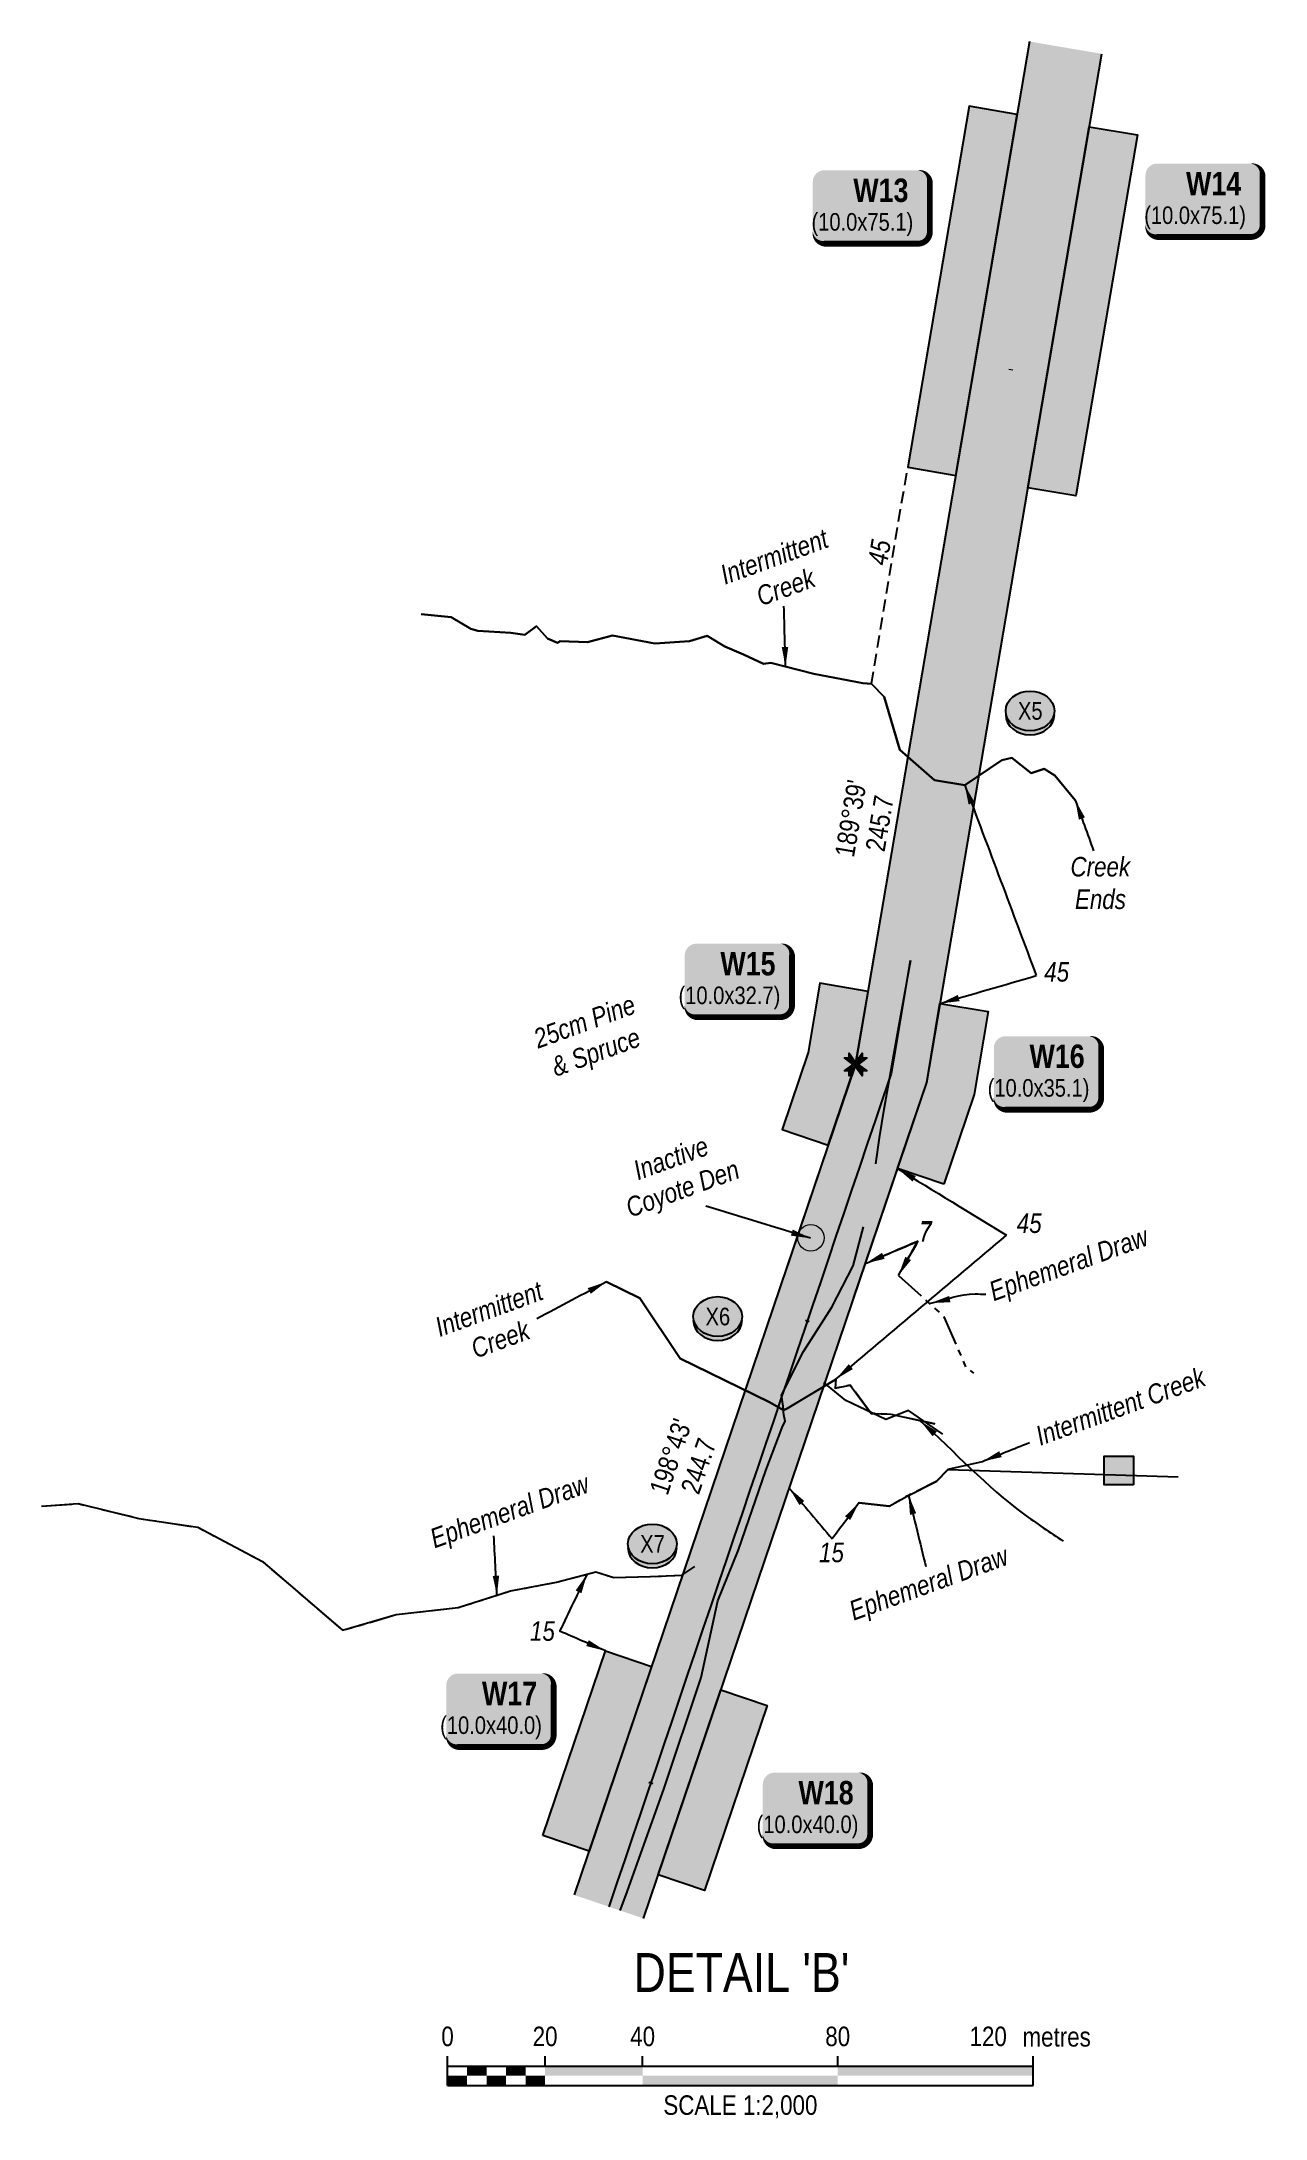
# Model space of a CAD drawing. Extents: x 406232 to 435383, y 6039561 to 6052989.
# Drawn here: x 427266 to 427893, y 6045963 to 6047027 of the extents above; entities that cross this region are included whole.
import ezdxf
from ezdxf.enums import TextEntityAlignment as Align

# ---------------------------------------------------------------- set-up
doc = ezdxf.new("R2010")
doc.units = 0
doc.header["$LTSCALE"] = 5
doc.header["$PDSIZE"] = 0.5
doc.linetypes.add('foc-TIELINE', pattern=[1.875, 1.25, -0.625])
doc.linetypes.add('foc-TOPO-ephemeral', pattern=[6.25, 3.125, -0.625, 0.625, -0.625, 0.625, -0.625])
doc.layers.get('Defpoints').update_dxf_attribs({"color": 9})
for name, color, linetype, lineweight in [('AS-GENERAL', 48, 'Continuous', 18), ('P-CHAINAGE-T', 201, 'Continuous', 18), ('T-TEXT', 48, 'Continuous', 18), ('T-TIE-T', 201, 'Continuous', 18)]:
    doc.layers.add(name, color=color, linetype=linetype, lineweight=lineweight)
for name, color, linetype in [('AS-UNDERLAY-H', 141, 'Continuous'), ('DETAIL-T', 7, 'Continuous'), ('L-BD', 7, 'Continuous'), ('L-MON', 1, 'Continuous'), ('P-CHAINAGE-CL', 201, 'foc-TIELINE'), ('P-CROSSINGS', 250, 'Continuous'), ('P-PROPOSED', 10, 'Continuous'), ('P-PROPOSED-H', 21, 'Continuous'), ('P-TEMP-BLOCKS', 250, 'Continuous'), ('P-TEMP-H', 41, 'Continuous'), ('P-TEMP_WORKSPACE', 46, 'Continuous'), ('T-BUSH-T', 110, 'Continuous'), ('T-CREEK', 160, 'Continuous'), ('T-DRAW', 143, 'foc-TOPO-ephemeral'), ('T-TIE', 201, 'foc-TIELINE'), ('T-WATER-T', 170, 'Continuous')]:
    doc.layers.add(name, color=color, linetype=linetype)
doc.styles.add('80', font='ARIALN.TTF', dxfattribs={"height": 10})
doc.styles.add('80CG', font='ARIALN.TTF', dxfattribs={"height": 10})
doc.styles.add('80L', font='ARIALN.TTF', dxfattribs={"height": 10})
doc.styles.add('80LS', font='ARIALNI.TTF', dxfattribs={"height": 10})
doc.styles.add('BOLD', font='ARIALNB.TTF')
doc.styles.add('Crossing', font='ARIALN.TTF', dxfattribs={"height": 10})
doc.styles.add('foc-LtypeFont', font='ARIALN.TTF', dxfattribs={"height": 7.349999999999999})
doc.linetypes.add('foc-TOPO-flowdirection-NOLINE', pattern='A,0,[">",foc-LtypeFont,S=0.3,R=0,X=0,Y=-0.945],-20,[">",foc-LtypeFont,S=0.3,R=0,X=0,Y=-0.945],0', length=20)
doc.dimstyles.new('Compass 5 000', dxfattribs={"dimscale": 5, "dimtxt": 9, "dimasz": 2, "dimexe": 0.2, "dimexo": 0.0625, "dimgap": 0.5, "dimtad": 0, "dimtih": 1, "dimtoh": 1, "dimzin": 0, "dimdsep": 46, "dimtxsty": '80CG', "dimcen": 0.1, "dimse1": 1, "dimse2": 1, "dimclrd": 256, "dimclrt": 256, "dimaunit": 1, "dimadec": 4, "dimazin": 0, "dimtfac": 0.06, "dimtofl": 0, "dimtmove": 0, "dimatfit": 1, "dimfxl": 0.2, "dimtolj": 1, "dimtzin": 0, "dimlwd": -1, "dimarcsym": 0})

msp = doc.modelspace()

# ---------------------------------------------------------------- texts
at = {"layer": 'DETAIL-T', "color": 3, "insert": (427624.6397951385, 6046037.748816422), "char_height": 19.99087359999978, "width": 223.7558729327747, "attachment_point": 5, "style": '80CG'}
msp.add_mtext("DETAIL 'B'", dxfattribs=at)
at = {"layer": 'L-BD', "color": 5, "style": '80L'}
for s, rotation, p in [("189°39'", 80.34849999653437, (427680.6222312017, 6046629.139128294)), ('245.7', 80.34849999653437, (427695.4031705593, 6046626.625458762)), ("198°43'", 71.28299999922885, (427588.3485854067, 6046302.142048483)), ('244.7', 71.28299999922885, (427602.5488318274, 6046297.330842353))]:
    msp.add_text(s, height=9.995436799999908, rotation=rotation, dxfattribs=at).set_placement(p, align=Align.MIDDLE)
at = {"layer": 'P-CHAINAGE-T', "style": '80LS'}
for s, p in [('7', (427719.0043079699, 6046417.903505771)), ('45', (427772.0672690182, 6046421.663128946)), ('15', (427670.7485624516, 6046252.948360429)), ('15', (427522.6436947125, 6046212.683700378))]:
    msp.add_text(s, height=9.995436799999888, dxfattribs=at).set_placement(p, align=Align.MIDDLE)
at = {"layer": 'T-BUSH-T', "insert": (427515.7444472447, 6046520.049042146), "char_height": 9.995397199999925, "attachment_point": 1, "rotation": 19.99999999999989, "style": '80L'}
msp.add_mtext_dynamic_manual_height_columns('\\pi1.4071;{\\fArial Narrow|b0|i1|c0|p34;25cm Pine \\P\\pi5.02072;& Spruce}', width=55.95481043424191, gutter_width=49.97754999999924, heights=[0], dxfattribs=at)
at = {"layer": 'T-CREEK', "insert": (427797.5898405707, 6046609.410163658), "char_height": 9.999999999999947, "attachment_point": 1, "style": '80L'}
msp.add_mtext_dynamic_manual_height_columns('\\pi-4.35606;{\\fArial Narrow|b0|i1|c0|p34;Creek \\P\\pi-2.0607;Ends}', width=21.41065829189025, gutter_width=49.99999999999986, heights=[0], dxfattribs=at)
at = {"layer": 'T-TEXT', "insert": (427558.0457849455, 6046449.361034679), "char_height": 9.99543679999986, "attachment_point": 1, "rotation": 20.000000000000007, "style": '80L'}
msp.add_mtext_dynamic_manual_height_columns('\\pi10.82609;{\\fArial Narrow|b0|i1|c0|p34;Inactive\\P\\pi0.56816;Coyote Den}', width=60.28393842911797, gutter_width=49.97718399999953, heights=[0], dxfattribs=at)
at = {"layer": 'T-TIE-T', "style": '80LS'}
msp.add_text('45', height=9.995436799999887, rotation=80.50608057135322, dxfattribs=at).set_placement((427695.3504985309, 6046765.441179616), align=Align.MIDDLE)
for s, height, p in [('45', 9.995436799999887, (427786.1355152231, 6046550.456883799)), ('7', 9.995436799999943, (427718.7989795885, 6046417.183414849))]:
    msp.add_text(s, height=height, dxfattribs=at).set_placement(p, align=Align.MIDDLE)
at = {"layer": 'T-WATER-T', "attachment_point": 1, "style": '80L'}
for s, width, insert, char_height, rotation in [('\\pi0.32611;{\\fArial Narrow|b0|i1|c0|p34;Intermittent \\P\\pi13.86018;Creek}', 57.82939733225592, (427612.4715719013, 6046758.122790863), 9.995436799999858, 20.000000000000004), ('\\pi0.32611;{\\fArial Narrow|b0|i1|c0|p34;Ephemeral Draw}', 85.98843824903638, (427750.1667366584, 6046390.946098413), 9.995436799999858, 20.000000000000004), ('\\pi0.32611;{\\fArial Narrow|b0|i1|c0|p34;Intermittent \\P\\pi13.86018;Creek}', 57.82939733225602, (427466.2885155122, 6046372.621669718, 1355.483034018069), 9.99543679999986, 20.000000000000007), ('\\pi5.51257;{\\fArial Narrow|b0|i1|c0|p34;Intermittent Creek}', 102.0886244973789, (427769.1552016217, 6046315.115811606), 9.99543679999986, 20.000000000000007), ('\\pi0.32611;{\\fArial Narrow|b0|i1|c0|p34;Ephemeral Draw}', 85.98843824903638, (427463.684359486, 6046264.33475515), 9.99543679999986, 20.000000000000007), ('\\pi0.32611;{\\fArial Narrow|b0|i1|c0|p34;Ephemeral Draw}', 85.98843824903638, (427678.4466078804, 6046227.296085665), 9.99543679999986, 20.000000000000007)]:
    msp.add_mtext_dynamic_manual_height_columns(s, width=width, gutter_width=49.97718399999953, heights=[0], dxfattribs=dict(at, insert=insert, char_height=char_height, rotation=rotation))

# ---------------------------------------------------------------- blocks, each defined once
blk = doc.blocks.new('*U1062')
h = blk.add_hatch(color=191)
edge = h.paths.add_edge_path()
edge.add_line((-21.49999999999998, -19.14915521729633), (21.49999999999998, -19.14915521729633))
edge.add_arc((21.49999999999998, -13.14915521729633), 6, 270, 360)
edge.add_line((27.49999999999998, -13.14915521729633), (27.49999999999998, 12.5))
edge.add_arc((21.49999999999998, 12.5), 6, 0, 90)
edge.add_line((21.49999999999998, 18.5), (-21.49999999999998, 18.5))
edge.add_arc((-21.49999999999998, 12.5), 6, 90, 180)
edge.add_line((-27.49999999999998, 12.5), (-27.49999999999998, -13.14915521729633))
edge.add_arc((-21.49999999999998, -13.14915521729633), 6, 180, 270)
at = {"color": 250, "flags": 128}
blk.add_lwpolyline([(-21.49999999999998, -19.14915521729633, 3, 3, 0), (21.49999999999998, -19.14915521729633, 3, 3, 0.414213562373095), (27.49999999999998, -13.14915521729633, 3, 3, 0), (27.49999999999998, 12.5, 3, 0, 0.414213562373095), (21.49999999999998, 18.5, 0, 0, 0), (-21.49999999999998, 18.5, 0, 0, 0.414213562373095), (-27.49999999999998, 12.5, 0, 0, 0), (-27.49999999999998, -13.14915521729633, 0, 3, 0.414213562373095)], format="xyseb", close=True, dxfattribs=at)
at = {"flags": 128}
blk.add_lwpolyline([(14.2195382115975, -9.000000803657578, 0, 7.5, 0), (-3.398394867633905e-15, 0, 0, 0, 0)], format="xyseb", dxfattribs=at)
at = {"color": 250}
for tag, p, height, style in [('TEMP_AREA_W1_001', (-9.212824010914055, 2.244292974654144), 12, 'BOLD'), ('ENTER_TEXT_001', (-30.65893587994544, -12.47010782646594), 9, '80')]:
    blk.add_attdef(tag, p, '', height=height, dxfattribs=dict(at, style=style))
blk = doc.blocks.new('*U1061')
h = blk.add_hatch(color=191)
edge = h.paths.add_edge_path()
edge.add_line((-21.49999999999998, -19.14915521729633), (21.49999999999998, -19.14915521729633))
edge.add_arc((21.49999999999998, -13.14915521729633), 6, 270, 360)
edge.add_line((27.49999999999998, -13.14915521729633), (27.49999999999998, 12.5))
edge.add_arc((21.49999999999998, 12.5), 6, 0, 90)
edge.add_line((21.49999999999998, 18.5), (-21.49999999999998, 18.5))
edge.add_arc((-21.49999999999998, 12.5), 6, 90, 180)
edge.add_line((-27.49999999999998, 12.5), (-27.49999999999998, -13.14915521729633))
edge.add_arc((-21.49999999999998, -13.14915521729633), 6, 180, 270)
at = {"color": 250, "flags": 128}
blk.add_lwpolyline([(-21.49999999999998, -19.14915521729633, 3, 3, 0), (21.49999999999998, -19.14915521729633, 3, 3, 0.414213562373095), (27.49999999999998, -13.14915521729633, 3, 3, 0), (27.49999999999998, 12.5, 3, 0, 0.414213562373095), (21.49999999999998, 18.5, 0, 0, 0), (-21.49999999999998, 18.5, 0, 0, 0.414213562373095), (-27.49999999999998, 12.5, 0, 0, 0), (-27.49999999999998, -13.14915521729633, 0, 3, 0.414213562373095)], format="xyseb", close=True, dxfattribs=at)
at = {"flags": 128}
blk.add_lwpolyline([(-15.89854788373584, -8.20146978244206, 0, 7.5, 0), (-3.398394867633905e-15, 0, 0, 0, 0)], format="xyseb", dxfattribs=at)
at = {"color": 250}
for tag, p, height, style in [('TEMP_AREA_W1_001', (-9.212824010914055, 2.244292974654144), 12, 'BOLD'), ('ENTER_TEXT_001', (-30.65893587994544, -12.47010782646594), 9, '80')]:
    blk.add_attdef(tag, p, '', height=height, dxfattribs=dict(at, style=style))
blk = doc.blocks.new('xing2')
h = blk.add_hatch(color=50)
h.dxf.hatch_style = 1
edge = h.paths.add_edge_path()
edge.add_ellipse((0, 0), major_axis=(-12.5, 0), ratio=0.8162973455633619, start_angle=0, end_angle=360)
h = blk.add_hatch(color=250)
h.dxf.hatch_style = 1
edge = h.paths.add_edge_path()
edge.add_ellipse((0, -2.047489049626165), major_axis=(-12.5, 0), ratio=0.8162973455633619, start_angle=0, end_angle=180)
edge.add_line((12.5, -2.047489049626165), (12.5, 0))
edge.add_ellipse((0, 0), major_axis=(-12.5, 0), ratio=0.8162973455633619, start_angle=0, end_angle=180, ccw=False)
edge.add_line((-12.5, 0), (-12.5, -2.047489049626165))
at = {"color": 250}
blk.add_ellipse((0, 0), major_axis=(-12.5, 0), ratio=0.8162973455633619, dxfattribs=at)
blk.add_ellipse((0, -2.047489049626165), major_axis=(-12.5, 0), ratio=0.8162973455633619, start_param=0, end_param=3.141592653589793, dxfattribs=at)
at = {"color": 250, "style": 'Crossing'}
blk.add_attdef('CROSSING', text='', height=9, dxfattribs=at).set_placement((0.08916442567715421, 0.0199513138486509), align=Align.MIDDLE_CENTER)
at = {"color": 250, "style": 'Crossing', "flags": 1}
for tag, p in [('OWNER', (0.08916442567715421, -12.49201765665748)), ('DESCRIPTION', (0.08916442567715421, -25.770021277247)), ('LOCATION', (0.08916442567715421, -39.30337514164421)), ('DWG_REF', (0.08916442567715421, -52.83672900604233))]:
    blk.add_attdef(tag, text='', height=9, dxfattribs=at).set_placement(p, align=Align.MIDDLE_CENTER)
blk = doc.blocks.new('TEMP')
h = blk.add_hatch(color=255)
h.dxf.hatch_style = 1
h.paths.add_polyline_path([(-5.274161e-10, 0.2514284397220763), (-0.6656854269836912, 1.152061669657268), (-0.6656854269836914, 0.6656854303339061), (-1.152061663105632, 0.6656854303339061), (-0.2514284404497629, 5.273253e-10), (-1.152061661774314, -0.665685419564579), (-0.6656854224511335, -0.6656854195645793), (-0.6656854224511335, -1.152061655686338), (-5.273251e-10, -0.2514284436956587), (0.6656854183820542, -1.152061663420681), (0.6656854183820542, -0.6656854208922597), (1.152061656810019, -0.6656854053035205), (0.2514284429676993, 5.273253e-10), (1.152061671303363, 0.6656854258011663), (0.6656854287749412, 0.6656854258011663), (0.6656854131859291, 1.15206166422904)])
h.paths.add_polyline_path([(0.5656854229146121, 0.8485281473411305), (0.5656854319800914, 0.5656854258011663), (0.8485281444547581, 0.5656854258011663), (0.0831890339399251, 0), (0.8485281399220186, -0.5656854150320215), (0.5656854183820542, -0.5656854240973189), (0.5656854183820542, -0.8485281365719859), (0, -0.08318903609469999), (-0.5656854224511337, -0.8485281320390644), (-0.5656854224511337, -0.5656854195645792), (-0.8485281349258001, -0.5656854195645794), (-0.0831890328488955, 0), (-0.8485281394583584, 0.5656854303339058), (-0.5656854269836913, 0.5656854303339061), (-0.5656854269836913, 0.8485281428085727), (0, 0.0831890306941206)], flags=16)
h = blk.add_hatch(color=1)
h.dxf.hatch_style = 1
h.paths.add_polyline_path([(0, 0.0831890306941205), (-0.5656854269836911, 0.8485281428085727), (-0.5656854269836912, 0.5656854303339061), (-0.8485281394583578, 0.5656854303339061), (-0.0831890328488953, -1e-16), (-0.8485281349258001, -0.5656854195645793), (-0.5656854224511337, -0.5656854195645793), (-0.5656854224511337, -0.848528132039064), (0, -0.08318903609469999), (0.5656854183820542, -0.8485281365719856), (0.5656854183820542, -0.5656854240973191), (0.8485281399220184, -0.5656854150320213), (0.0831890339399251, -1e-16), (0.8485281444547581, 0.5656854258011663), (0.5656854319800914, 0.5656854258011663), (0.5656854229146121, 0.8485281473411308)])
at = {"color": 1}
for p, q in [((-0.0831890328488953, 0), (0.0831890339399252, 0)), ((0, 0.0831890306941205), (0, -0.08318903609469999))]:
    blk.add_line(p, q, dxfattribs=at)
at = {"color": 255, "flags": 128}
blk.add_lwpolyline([(-0.251428440449763, 5.27325e-10), (-1.152061663105632, 0.6656854303339061), (-0.6656854269836914, 0.6656854303339061), (-0.6656854269836914, 1.152061669657268), (-5.274159999999999e-10, 0.2514284397220763), (0.6656854131859291, 1.15206166422904), (0.6656854287749412, 0.6656854258011663), (1.152061671303363, 0.6656854258011663), (0.2514284429676991, 5.27325e-10), (1.152061656810019, -0.6656854053035204), (0.6656854183820542, -0.6656854208922596), (0.6656854183820542, -1.152061663420681), (-5.27325e-10, -0.2514284436956586), (-0.6656854224511335, -1.152061655686338), (-0.6656854224511335, -0.6656854195645793), (-1.152061661774314, -0.6656854195645793)], close=True, dxfattribs=at)
at = {"color": 1, "flags": 128}
blk.add_lwpolyline([(-0.0831890328488953, 0), (-0.8485281394583578, 0.5656854303339061), (-0.5656854269836913, 0.5656854303339061), (-0.5656854269836913, 0.8485281428085727), (0, 0.0831890306941205), (0.5656854229146121, 0.8485281473411305), (0.5656854319800914, 0.5656854258011663), (0.8485281444547581, 0.5656854258011663), (0.0831890339399252, 0), (0.8485281399220184, -0.5656854150320214), (0.5656854183820542, -0.5656854240973189), (0.5656854183820542, -0.8485281365719856), (0, -0.08318903609469999), (-0.5656854224511335, -0.848528132039064), (-0.5656854224511335, -0.5656854195645792), (-0.8485281349258001, -0.5656854195645792)], close=True, dxfattribs=at)
blk = doc.blocks.new('*U539')
h = blk.add_hatch(color=191)
edge = h.paths.add_edge_path()
edge.add_line((-23.99999999999998, -19.14915521729633), (23.99999999999998, -19.14915521729633))
edge.add_arc((23.99999999999998, -13.14915521729633), 6, 270, 360)
edge.add_line((29.99999999999998, -13.14915521729633), (29.99999999999998, 12.5))
edge.add_arc((23.99999999999998, 12.5), 6, 0, 90)
edge.add_line((23.99999999999998, 18.5), (-23.99999999999998, 18.5))
edge.add_arc((-23.99999999999998, 12.5), 6, 90, 180)
edge.add_line((-29.99999999999998, 12.5), (-29.99999999999998, -13.14915521729633))
edge.add_arc((-23.99999999999998, -13.14915521729633), 6, 180, 270)
at = {"color": 250, "flags": 128}
blk.add_lwpolyline([(-23.99999999999998, -19.14915521729633, 3, 3, 0), (23.99999999999998, -19.14915521729633, 3, 3, 0.414213562373095), (29.99999999999998, -13.14915521729633, 3, 3, 0), (29.99999999999998, 12.5, 3, 0, 0.414213562373095), (23.99999999999998, 18.5, 0, 0, 0), (-23.99999999999998, 18.5, 0, 0, 0.414213562373095), (-29.99999999999998, 12.5, 0, 0, 0), (-29.99999999999998, -13.14915521729633, 0, 3, 0.414213562373095)], format="xyseb", close=True, dxfattribs=at)
at = {"flags": 128}
blk.add_lwpolyline([(3.21835010522714, -14.80424082640029, 0, 7.5, 0), (-3.398394867633905e-15, 0, 0, 0, 0)], format="xyseb", dxfattribs=at)
at = {"color": 250}
for tag, p, height, style in [('TEMP_AREA_W1_001', (-9.212824010914055, 2.244292974654144), 12, 'BOLD'), ('ENTER_TEXT_001', (-30.65893587994544, -12.47010782646594), 9, '80')]:
    blk.add_attdef(tag, p, '', height=height, dxfattribs=dict(at, style=style))
blk = doc.blocks.new('*U379')
at = {"color": 0}
for p, q in [((-150.0000000000342, 0), (-150.0000000000342, 15.00000000000273)), ((-100.0000000000232, 10.00000000000182), (-100.0000000000232, 15.00000000000273)), ((-50.00000000001134, 10.00000000000182), (-50.00000000001134, 15.00000000000273)), ((50.00000000001134, 10.00000000000182), (50.00000000001134, 15.00000000000273)), ((150.2392182250246, -2.274e-13), (150.2392182250246, 15.0000000000025)), ((-150.0000000000342, 10.00000000000182), (150.2392182250246, 10.00000000000159)), ((-150.0000000000342, 0), (150.2392182250246, -2.274e-13))]:
    blk.add_line(p, q, dxfattribs=at)
for points in [[(-150.0000000000342, 5.000000000000909), (-140.0000000000233, 5.000000000000909), (-150.0000000000342, 0), (-140.0000000000233, 0)], [(-140.0000000000342, 10.00000000000091), (-130.0000000000232, 10.00000000000091), (-140.0000000000342, 5), (-130.0000000000232, 5)], [(-130.0000000000342, 5.000000000000909), (-120.0000000000233, 5.000000000000909), (-130.0000000000342, 0), (-120.0000000000233, 0)], [(-120.0000000000342, 10.00000000000091), (-110.0000000000233, 10.00000000000091), (-120.0000000000342, 5), (-110.0000000000233, 5)], [(-110.0000000000342, 5.000000000000909), (-100.0000000000232, 5.000000000000909), (-110.0000000000342, 0), (-100.0000000000232, 0)], [(-100.0000000000232, 10.00000000000182), (-50.00000000001134, 10.00000000000182), (-100.0000000000232, 5.000000000000909), (-50.00000000001134, 5.000000000000909)], [(-50.00000000001134, 5.000000000000909), (50.00000000001134, 5.000000000000909), (-50.00000000001134, 0), (50.00000000001134, 0)], [(50.00000000001134, 10.00000000000182), (150.2392182250246, 10.00000000000159), (50.00000000001134, 5.000000000000909), (150.2392182250246, 5.000000000000682)]]:
    blk.add_solid(points, dxfattribs=at)
at = {"color": 0, "style": '80'}
blk.add_text('metres', height=10.00000000000227, dxfattribs=at).set_placement((162.2392182250246, 20.0000000000025), align=Align.CENTER)
for s, insert, char_height, attachment_point in [('0', (-150.0000000000342, 30.21145975443656), 10, 2), ('20', (-100.0000000000232, 30.21145975443656), 10, 2), ('40', (-50.00000000001134, 30.21145975443656), 10, 2), ('80', (50.00000000001134, 30.21145975443656), 10, 2), ('120', (136.6959500629242, 30.21828103683765), 10, 3), ('SCALE 1:2,000', (0.1196091124951968, -5.000000000000114), 10.00000000000227, 2)]:
    blk.add_mtext(s, dxfattribs=dict(at, insert=insert, char_height=char_height, attachment_point=attachment_point))

# ---------------------------------------------------------------- hatches: boundary and pattern name
at = {"layer": 'AS-UNDERLAY-H'}
h = msp.add_hatch(color=256, dxfattribs=at)
h.dxf.hatch_style = 1
h.paths.add_polyline_path([(427825.4723940845, 6046287.718057653), (427810.4812831344, 6046287.718057653), (427810.4812831344, 6046302.332374492), (427825.4723940845, 6046302.332374492)])
at = {"layer": 'P-PROPOSED-H'}
h = msp.add_hatch(color=256, dxfattribs=at)
h.dxf.hatch_style = 1
h.paths.add_polyline_path([(427538.9255461669, 6046077.4998278), (427574.4261622217, 6046065.471812468), (427719.5714101482, 6046493.867152571), (427809.2079782627, 6047020.952941286), (427772.2548429371, 6047027.237216642), (427683.1147110609, 6046503.073294554)])
at = {"layer": 'P-TEMP-H'}
h = msp.add_hatch(color=256, dxfattribs=at)
h.dxf.hatch_style = 1
h.paths.add_polyline_path([(427734.4393214455, 6046804.873488402), (427765.903955091, 6046989.893511069), (427741.2690525985, 6046994.082939333), (427709.8044214896, 6046809.062916248)])
h = msp.add_hatch(color=256, dxfattribs=at)
h.dxf.hatch_style = 1
h.paths.add_polyline_path([(427771.3926457646, 6046798.589180904), (427802.8563088273, 6046983.609368604), (427827.4912113164, 6046979.419940298), (427796.0265802097, 6046794.399917241)])
h = msp.add_hatch(color=256, dxfattribs=at)
h.dxf.hatch_style = 1
h.paths.add_polyline_path([(427689.4801140281, 6046540.503288396), (427664.8452150978, 6046544.692737625), (427658.8119383933, 6046509.215720522), (427645.4422422357, 6046469.755141387), (427669.1093196034, 6046461.736464564), (427683.1147110609, 6046503.073294554)])
h = msp.add_hatch(color=256, dxfattribs=at)
h.dxf.hatch_style = 1
h.paths.add_polyline_path([(427689.4801140301, 6046540.503288396), (427664.845215099, 6046544.692737625), (427658.8119383935, 6046509.215720522), (427645.4422422358, 6046469.755141417), (427669.1093196034, 6046461.736464552), (427683.1147110609, 6046503.073294554)])
h = msp.add_hatch(color=256, dxfattribs=at)
h.dxf.hatch_style = 1
h.paths.add_polyline_path([(427728.2770130233, 6046441.689772281), (427704.6099356575, 6046449.708449236), (427719.5714101489, 6046493.867152553), (427726.3539020068, 6046534.32103449), (427750.9985166261, 6046530.189122053), (427743.8836048154, 6046487.752535631)])
h = msp.add_hatch(color=256, dxfattribs=at)
h.dxf.hatch_style = 1
h.paths.add_polyline_path([(427728.2770130252, 6046441.689772311), (427704.6099356593, 6046449.708449236), (427719.5714101482, 6046493.867152571), (427726.3539020069, 6046534.321034522), (427750.9985166262, 6046530.189122083), (427743.8836048148, 6046487.752535631)])
h = msp.add_hatch(color=256, dxfattribs=at)
h.dxf.hatch_style = 1
h.paths.add_polyline_path([(427522.8522539861, 6046107.931516769), (427554.9269615338, 6046202.599826239), (427578.5940388968, 6046194.581149285), (427546.5193313534, 6046099.912839815)])
h = msp.add_hatch(color=256, dxfattribs=at)
h.dxf.hatch_style = 1
h.paths.add_polyline_path([(427582.0199474074, 6046087.884824483), (427614.0946549508, 6046182.553133949), (427637.7617323181, 6046174.534457133), (427605.6870247701, 6046079.866147663)])

# ---------------------------------------------------------------- linework, layer by layer
at = {"layer": 'AS-GENERAL'}
msp.add_circle((427660.2243088827, 6046414.224448912), 6.782269676977199, dxfattribs=at)
at = {"layer": 'AS-UNDERLAY-H'}
msp.add_lwpolyline([(427825.4723940845, 6046287.718057653), (427810.4812831344, 6046287.718057653), (427810.4812831344, 6046302.332374492), (427825.4723940845, 6046302.332374492)], close=True, dxfattribs=at)
at = {"layer": 'Defpoints'}
for points in [[(427711.1772245672, 6046556.301027883, 2266.907354497003), (427709.6123179576, 6046547.099026844, 2265.638314222683), (427707.5175933404, 6046534.781577334, 2263.953109438917), (427705.422868726, 6046522.46412791, 2262.081269802854), (427703.3281441116, 6046510.146678449, 2259.990615930211), (427701.34179056, 6046498.46647507, 2258.069244619154), (427697.1250280646, 6046486.020725487, 2256.535793952617), (427693.1156896213, 6046474.187186806, 2255.041093276026), (427689.1063511782, 6046462.353648167, 2253.842106474053), (427685.0970127349, 6046450.520109479, 2252.653148403308), (427681.0876742914, 6046438.686570755, 2251.199614105518), (427677.0783358481, 6046426.853032067, 2250.769863815533), (427673.068997405, 6046415.019493429, 2250.084751479215), (427669.0596589645, 6046403.185954748, 2250.411670515095), (427665.0503205198, 6046391.352416012, 2249.379569161784), (427661.0409820777, 6046379.518877336, 2249.666554602429), (427657.0316436333, 6046367.685338692, 2249.128241432281), (427653.0223051913, 6046355.85180001, 2248.060445465652), (427649.0129667441, 6046344.01826128, 2245.755721094799), (427645.0036283017, 6046332.184722598, 2245.339828673033), (427640.9942898573, 6046320.351183957, 2245.011000722428), (427636.9849514152, 6046308.517645278, 2246.362476463562), (427632.9756129709, 6046296.684106542, 2246.764470165522), (427628.9662745288, 6046284.850567866, 2246.033004493063), (427624.9569360869, 6046273.017029219, 2245.196560152978), (427620.9475976448, 6046261.18349054, 2245.445911443962), (427616.9382592003, 6046249.34995181, 2245.811963038813), (427612.9289207584, 6046237.516413128, 2246.760236834749), (427608.9195823139, 6046225.682874488, 2251.093247842317), (427604.9102438704, 6046213.849335805, 2255.792465024082), (427600.9009054243, 6046202.015797072, 2257.631057395714), (427596.8915669812, 6046190.182258393, 2257.857354563802), (427592.8822285379, 6046178.34871975, 2257.415792995151), (427588.8728900944, 6046166.51518107, 2255.153382870406), (427584.8635516511, 6046154.681642352, 2251.580218685406), (427580.8542132078, 6046142.848103655, 2247.338464770753), (427576.8448747675, 6046131.014565018, 2243.898423397048), (427572.8355363242, 6046119.181026332, 2242.08424286691), (427568.8261978807, 6046107.347487651, 2240.11592904262), (427564.8168594374, 6046095.513948923, 2240.958036307965), (427560.8075209942, 6046083.680410235, 2239.769156491265), (427556.7981825511, 6046071.8468716, 2239.449816604922), (427556.6758541804, 6046071.485820139, 2239.40455886026)], [(427562.4737285174, 6046069.521433903, 2238.994008089943), (427565.3868088763, 6046077.274448911, 2239.164999999998), (427584.7918088763, 6046131.724448913, 2242.732499999998), (427603.9043088764, 6046188.84944891, 2256.699999999998), (427612.544308876, 6046228.15194891, 2250.842499999996), (427623.1193088762, 6046254.384448917, 2245.022499999997), (427637.0643088763, 6046294.941948913, 2246.039999999998), (427645.4343088761, 6046317.076948913, 2245.944999999998), (427647.0668088761, 6046320.341948913, 2244.622499999999), (427646.3168088761, 6046323.611948916, 2243.602499999998), (427646.154308876, 6046325.106948914, 2243.709999999998), (427646.1343088761, 6046325.896948912, 2243.374999999998), (427645.949308876, 6046328.039448916, 2243.887499999996), (427645.119308876, 6046333.529448915, 2245.537499999998), (427656.3418088763, 6046356.026948917, 2247.474999999997), (427670.9868088761, 6046378.779448915, 2247.422499999997), (427681.7943088764, 6046399.896948913, 2247.352499999997), (427687.2343088763, 6046419.936948913, 2248.294999999998)]]:
    msp.add_polyline3d(points, dxfattribs=at)
at = {"layer": 'Defpoints', "color": 2}
msp.add_polyline3d([(427693.4418088761, 6046452.219448943, 2252.792499999989), (427695.344308878, 6046465.434448913, 2254.134999999989), (427697.6993088761, 6046480.186948915, 2256.212499999988), (427704.5668088761, 6046518.801948947, 2261.409999999987), (427709.259308878, 6046544.179448947, 2265.942499999991), (427711.3052520955, 6046556.279255436, 2267.090270363096)], dxfattribs=at)
for p in [(427660.0046919541, 6046417.743045336), (427660.0046919541, 6046417.743045336), (427660.0046919553, 6046417.743045336), (427660.0046919553, 6046417.743045336)]:
    msp.add_point(p, dxfattribs=at)
at = {"layer": 'P-CHAINAGE-CL'}
for p, q in [((427657.4378370755, 6046371.999092815), (427659.331203262, 6046371.357598708)), ((427577.2510682063, 6046135.328319135), (427579.1444343959, 6046134.68682503))]:
    msp.add_line(p, q, dxfattribs=at)
at = {"layer": 'P-PROPOSED', "flags": 128}
for points in [[(427772.2548429371, 6047027.237216642), (427683.1147110609, 6046503.073294554), (427646.5535389336, 6046395.163211429)], [(427682.054155001, 6046383.135196079), (427719.5714101482, 6046493.867152571), (427809.2079782626, 6047020.952941288)], [(427692.7010477002, 6046559.443099103), (427683.1147110609, 6046503.073294554), (427538.9255461642, 6046077.4998278)], [(427574.4261622217, 6046065.471812468), (427719.5714101489, 6046493.867152553), (427729.6545806235, 6046553.158756129)]]:
    msp.add_lwpolyline(points, dxfattribs=at)
at = {"layer": 'P-TEMP_WORKSPACE', "flags": 128}
for points in [[(427734.4393214455, 6046804.873488402), (427765.903955091, 6046989.893511069), (427741.2690525985, 6046994.082939333), (427709.8044214896, 6046809.062916248)], [(427771.3926457646, 6046798.589180904), (427802.8563088273, 6046983.609368604), (427827.4912113164, 6046979.419940298), (427796.0265802097, 6046794.399917241)], [(427689.4801140281, 6046540.503288396), (427664.8452150978, 6046544.692737625), (427658.8119383933, 6046509.215720522), (427645.4422422357, 6046469.755141387), (427669.1093196034, 6046461.736464564), (427683.1147110609, 6046503.073294554)], [(427689.4801140301, 6046540.503288396), (427664.845215099, 6046544.692737625), (427658.8119383935, 6046509.215720522), (427645.4422422358, 6046469.755141417), (427669.1093196034, 6046461.736464552), (427683.1147110609, 6046503.073294554)], [(427728.2770130233, 6046441.689772281), (427704.6099356575, 6046449.708449236), (427719.5714101489, 6046493.867152553), (427726.3539020068, 6046534.32103449), (427750.9985166261, 6046530.189122053), (427743.8836048154, 6046487.752535631)], [(427728.2770130252, 6046441.689772311), (427704.6099356593, 6046449.708449236), (427719.5714101482, 6046493.867152571), (427726.3539020069, 6046534.321034522), (427750.9985166262, 6046530.189122083), (427743.8836048148, 6046487.752535631)], [(427522.8522539861, 6046107.931516769), (427554.9269615338, 6046202.599826239), (427578.5940388968, 6046194.581149285), (427546.5193313534, 6046099.912839815)], [(427582.0199474074, 6046087.884824483), (427614.0946549508, 6046182.553133949), (427637.7617323181, 6046174.534457133), (427605.6870247701, 6046079.866147663)]]:
    msp.add_lwpolyline(points, close=True, dxfattribs=at)
at = {"layer": 'T-CREEK', "linetype": 'foc-TOPO-flowdirection-NOLINE', "flags": 128}
for points in [[(427460.4568088783, 6046733.724448934), (427475.9018088782, 6046732.246948934), (427485.9893088772, 6046726.23944893), (427489.6043088782, 6046725.351948944), (427506.5093088773, 6046724.279448946), (427513.6818088772, 6046723.28444893), (427519.5918088782, 6046727.609448932), (427525.3243088782, 6046721.359448945), (427530.4318088783, 6046719.156948932), (427531.6943088782, 6046719.974448945), (427545.6593088772, 6046719.421948945), (427558.6143088772, 6046722.936948934), (427580.1693088773, 6046718.804448931), (427598.0343088783, 6046719.991948933), (427607.0368088772, 6046722.639448944), (427616.1593088784, 6046717.211948946), (427625.7193088782, 6046713.114448946), (427635.9943088773, 6046708.414448931), (427639.6019128968, 6046708.9177084), (427661.6743088783, 6046703.191949026), (427686.8343088782, 6046698.45944893), (427691.2568088782, 6046698.154449024), (427697.7768088773, 6046691.421948929), (427705.7093088773, 6046664.359448928), (427723.5193088772, 6046648.814449024), (427739.0418088841, 6046646.211948944), (427758.1268088773, 6046659.059449024), (427763.2568088772, 6046660.191949037), (427773.0743088842, 6046652.261949039), (427779.6886118334, 6046654.623849352), (427785.2718088781, 6046651.05694893), (427795.6868088783, 6046638.491948932)], [(427555.4493088764, 6046391.639449001), (427572.6143088763, 6046383.269449039), (427593.1568088761, 6046352.411949038), (427638.9493088814, 6046330.009448912), (427646.1343088761, 6046325.896948912), (427646.1343088761, 6046325.896948912), (427648.081808876, 6046326.729448912), (427673.0243088838, 6046341.786948917), (427672.6418088761, 6046337.19944904), (427680.4018088839, 6046338.741948913), (427691.1093088838, 6046324.211948912), (427701.2393088762, 6046323.814449037), (427723.7843088838, 6046318.934449038)]]:
    msp.add_lwpolyline(points, dxfattribs=at)
at = {"layer": 'T-CREEK', "flags": 128}
for points in [[(427795.6868088783, 6046638.491948932), (427785.2718088781, 6046651.05694893), (427779.8168088807, 6046654.541948946), (427773.0743088842, 6046652.261949039), (427763.2568088772, 6046660.191949037), (427758.1268088773, 6046659.059449024), (427739.0418088841, 6046646.211948944), (427723.5193088772, 6046648.814449024), (427705.7093088773, 6046664.359448928), (427697.7768088773, 6046691.421948929), (427691.2568088782, 6046698.154449024), (427686.8343088782, 6046698.45944893), (427661.6743088783, 6046703.191949026), (427639.6019128968, 6046708.9177084), (427635.9943088773, 6046708.414448931), (427625.7193088782, 6046713.114448946), (427616.1593088784, 6046717.211948946), (427607.0368088772, 6046722.639448944), (427598.0343088783, 6046719.991948933), (427580.1693088773, 6046718.804448931), (427558.6143088772, 6046722.936948934), (427545.6593088772, 6046719.421948945), (427531.6943088782, 6046719.974448945), (427530.4318088783, 6046719.156948932), (427525.3243088782, 6046721.359448945), (427519.5918088782, 6046727.609448932), (427513.6818088772, 6046723.28444893), (427506.5093088773, 6046724.279448946), (427489.6043088782, 6046725.351948944), (427485.9893088772, 6046726.23944893), (427475.9018088782, 6046732.246948934), (427460.4568088783, 6046733.724448934)], [(427673.0293088762, 6046341.661948913), (427648.081808876, 6046326.729448912), (427646.1343088761, 6046325.896948912), (427638.9493088814, 6046330.009448912), (427593.1568088761, 6046352.411949038), (427572.6143088763, 6046383.269449039), (427555.444308876, 6046391.76444891)], [(427724.6718088763, 6046289.71944904), (427730.5218088838, 6046295.62944904), (427748.0793088761, 6046299.654448916)]]:
    msp.add_lwpolyline(points, dxfattribs=at)
at = {"layer": 'T-CREEK', "color": 6}
msp.add_lwpolyline([(427727.8808088542, 6046313.649448522), (427710.2168088582, 6046325.799698466), (427698.6058088585, 6046321.124198465), (427678.1090588594, 6046330.862448468), (427666.7778088559, 6046340.128698527)], dxfattribs=at)
at = {"layer": 'T-DRAW', "flags": 128}
for points in [[(427705.0793088809, 6046394.994449038), (427728.3468088841, 6046373.806948911), (427739.6068088838, 6046347.884448916), (427743.614308876, 6046344.821948912)], [(427705.079308882, 6046394.994449026), (427728.3468088842, 6046373.806948941), (427739.6068088832, 6046347.884448933), (427743.6143088775, 6046344.821948932)], [(427723.7843088838, 6046318.934449038), (427701.2393088762, 6046323.814449037), (427691.1093088838, 6046324.211948912), (427680.4018088839, 6046338.741948913), (427672.6418088761, 6046337.19944904), (427673.013993016, 6046341.663225931)], [(427684.9768088761, 6046278.606949035), (427700.3768088837, 6046276.931949038), (427709.606808876, 6046282.036948916), (427724.6718088763, 6046289.71944904)], [(427265.9843088762, 6046276.776949039), (427284.7318088838, 6046278.011949039), (427315.7643088761, 6046270.434449037), (427346.1118088765, 6046265.90194904), (427379.1943088839, 6046248.346949036), (427420.241808876, 6046213.104448915), (427447.7493088761, 6046221.166949036), (427479.509308884, 6046224.801949039), (427506.2318088762, 6046233.271949037), (427529.799308876, 6046237.724448912), (427550.0293088763, 6046243.006948916), (427559.311808884, 6046240.199448911), (427578.0618088763, 6046240.651948914), (427594.1468088841, 6046241.401948917), (427600.659308876, 6046245.769448911)]]:
    msp.add_lwpolyline(points, dxfattribs=at)
at = {"layer": 'T-DRAW', "linetype": 'foc-TOPO-flowdirection-NOLINE', "flags": 128}
for points in [[(427684.9818088763, 6046278.481949), (427700.3818088815, 6046276.806948915), (427709.6118088816, 6046281.911948916), (427724.6768088761, 6046289.594448915), (427730.5268088763, 6046295.504449001), (427848.4675705022, 6046291.743808404)], [(427265.9843088762, 6046276.776949039), (427284.7318088838, 6046278.011949039), (427315.7643088761, 6046270.434449037), (427346.1118088765, 6046265.90194904), (427379.1943088839, 6046248.346949036), (427420.241808876, 6046213.104448915), (427447.7493088761, 6046221.166949036), (427479.509308884, 6046224.801949039), (427506.2318088762, 6046233.271949037), (427529.799308876, 6046237.724448912), (427550.0293088763, 6046243.006948916), (427559.311808884, 6046240.199448911), (427578.0618088763, 6046240.651948914), (427594.1468088841, 6046241.401948917), (427600.659308876, 6046245.769448911)]]:
    msp.add_lwpolyline(points, dxfattribs=at)
at = {"layer": 'T-TIE', "flags": 128}
msp.add_lwpolyline([(427691.2568088782, 6046698.154449024), (427709.8044214896, 6046809.062916248)], dxfattribs=at)
at = {"layer": 'T-TIE-T'}
msp.add_line((427761.7018631467, 6046859.359135184), (427763.6726550619, 6046859.023979234), dxfattribs=at)

# ---------------------------------------------------------------- block references
at = {"layer": 'DETAIL-T', "xscale": 0.99954368, "yscale": 0.99954368, "zscale": 0.99954368}
msp.add_blockref('*U379', (427623.969753875, 6045979.827529092), dxfattribs=at)
at = {"layer": 'L-MON'}
for xscale, yscale, zscale in [(4.997718399999995, 4.997718399999995, 12.49429599999983), (4.997718399999972, 4.997718399999972, 4.997718399999972)]:
    msp.add_blockref('TEMP', (427683.1147110609, 6046503.073294554), dxfattribs=dict(at, xscale=xscale, yscale=yscale, zscale=zscale))
at = {"layer": 'P-CROSSINGS', "xscale": 0.99954368, "yscale": 0.99954368, "zscale": 0.99954368}
for p, values in [((427772.5246841689, 6046684.229918154), {'CROSSING': 'X5'}), ((427612.454650439, 6046373.888775967), {'CROSSING': 'X6'}), ((427578.961194389, 6046257.366194937), {'CROSSING': 'X7'})]:
    msp.add_blockref('xing2', p, dxfattribs=at).add_auto_attribs(values)
at = {"layer": 'P-TEMP-BLOCKS', "xscale": 0.99954368, "yscale": 0.99954368, "zscale": 2.499999999999985}
for p, values in [((427861.647720576, 6046946.219479852), {'TEMP_AREA_W1_001': 'W14', 'ENTER_TEXT_001': '(10.0x75.1)'}), ((427691.1628316448, 6046942.800206391), {'TEMP_AREA_W1_001': 'W13', 'ENTER_TEXT_001': '(10.0x75.1)'})]:
    msp.add_blockref('*U539', p, dxfattribs=at).add_auto_attribs(values)
at = {"layer": 'P-TEMP-BLOCKS'}
for name, p, values in [('*U1062', (427623.0389683175, 6046546.461756787), {'TEMP_AREA_W1_001': 'W15', 'ENTER_TEXT_001': '(10.0x32.7)'}), ('*U1061', (427781.4490499279, 6046499.044625534), {'TEMP_AREA_W1_001': 'W16', 'ENTER_TEXT_001': '(10.0x35.1)'}), ('*U1062', (427500.8888169782, 6046172.478647467), {'TEMP_AREA_W1_001': 'W17', 'ENTER_TEXT_001': '(10.0x40.0)'}), ('*U1062', (427663.0617521019, 6046121.666120239), {'TEMP_AREA_W1_001': 'W18', 'ENTER_TEXT_001': '(10.0x40.0)'})]:
    msp.add_blockref(name, p, dxfattribs=at).add_auto_attribs(values)

msp.set_redraw_order([(e.dxf.handle, doc.entitydb.next_handle()) for e in msp.query("TEXT MTEXT ATTDEF DIMENSION ARC_DIMENSION")])  # texts and dimensions are drawn at this point

# ---------------------------------------------------------------- leaders
at = {"layer": 'T-CREEK', "path_type": 1}
msp.add_leader([(427795.6868088783, 6046638.491948932), (427805.0802275795, 6046612.503258521)], dimstyle='Compass 5 000', override={"dimgap": 0.5, "dimtad": 0}, dxfattribs=at)
at = {"layer": 'T-TEXT', "path_type": 1}
msp.add_leader([(427659.9998583292, 6046413.99040261), (427606.4596474537, 6046430.445188641)], dimstyle='Compass 5 000', override={"dimgap": 0.5, "dimtad": 0}, dxfattribs=at)
at = {"layer": 'T-TIE-T', "color": 6, "path_type": 1}
for points in [[(427739.0418088841, 6046646.211948944), (427775.7224026849, 6046548.585386107)], [(427726.3539020069, 6046534.321034522), (427775.7224026849, 6046548.585386107)], [(427704.6099356575, 6046449.708449236), (427760.4397541115, 6046415.562476185)], [(427673.0243088838, 6046341.786948917), (427760.4397541115, 6046415.562476185)], [(427688.1303363839, 6046401.069009504), (427715.1043815191, 6046412.744876987)], [(427688.1303363845, 6046401.069009504), (427715.2515092479, 6046412.556316973)], [(427705.079308882, 6046394.994449026), (427715.1043815191, 6046412.744876987)], [(427705.0793088809, 6046394.994449038), (427715.2515092479, 6046412.556316973)], [(427649.1312332731, 6046285.963387475), (427671.1385068566, 6046259.943427662)], [(427684.9768088761, 6046278.606949035), (427671.1385068566, 6046259.943427662)], [(427545.4942229165, 6046241.822737764), (427531.4553752154, 6046212.662680157)], [(427554.9269615338, 6046202.599826239), (427531.4553752154, 6046212.662680157)]]:
    msp.add_leader(points, dimstyle='Compass 5 000', dxfattribs=at)
at = {"layer": 'T-WATER-T', "path_type": 1}
for points in [[(427647.1917088386, 6046706.948853525), (427646.426255982, 6046737.834833168)], [(427555.4473088763, 6046391.689448966, 1355.483034018069), (427519.8522419563, 6046372.787103605, 1355.483034018069)], [(427748.0793088761, 6046299.654448916), (427772.1821563722, 6046309.32292337)], [(427710.2341975896, 6046282.356890092), (427719.0755589659, 6046245.811168254)], [(427499.3534325929, 6046231.09176952), (427497.7459718863, 6046261.579329828)]]:
    msp.add_leader(points, dimstyle='Compass 5 000', override={"dimgap": 0.5, "dimtad": 0}, dxfattribs=at)
for points in [[(427721.6022824612, 6046380.812124613), (427744.4363524803, 6046385.530443368), (427749.8654432134, 6046385.283237223)], [(427716.2733395201, 6046320.436325434, 2238.398176581039), (427769.2197464335, 6046272.759481321, 2238.398176581039), (427789.4916941529, 6046258.788324676, 2238.398176581039)]]:
    msp.add_leader(points, dimstyle='Compass 5 000', dxfattribs=at)

doc.saveas('drawing.dxf')
